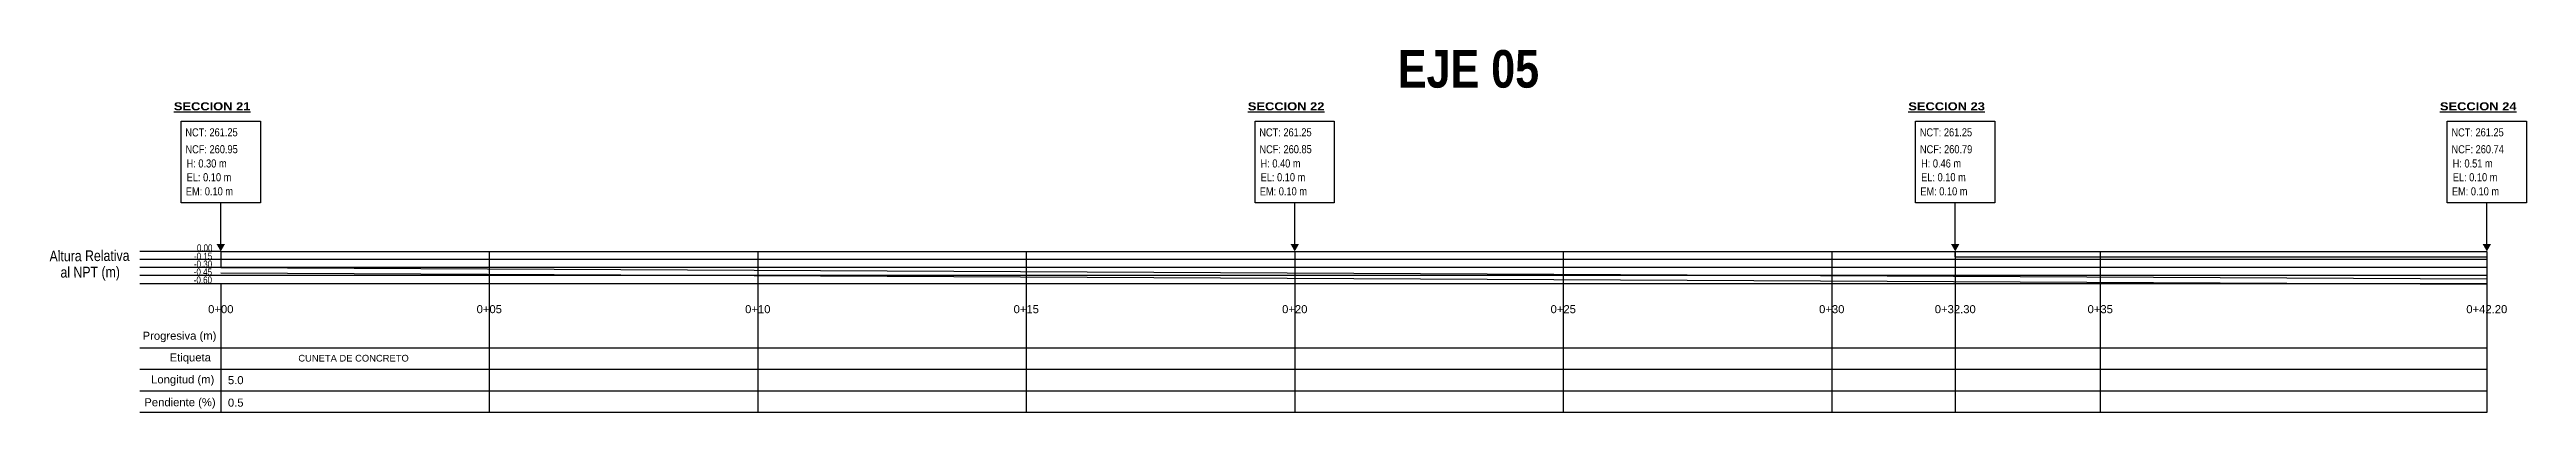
# Model space of a CAD drawing. Header units: millimetres. Extents: x 2085 to 2236, y 1365 to 1444.
# Drawn here: x 2085.16 to 2131.29, y 1398.36 to 1405.13 of the extents above; entities that cross this region are included whole.
import ezdxf
from ezdxf.enums import TextEntityAlignment as Align

# ---------------------------------------------------------------- set-up
doc = ezdxf.new("R2010")
doc.units = ezdxf.units.MM
for name, color, linetype, lineweight in [('A-AREA-IDEN', 7, 'Continuous', 5), ('CUNETAS', 5, 'Continuous', 0), ('TEXTO', 255, 'Continuous', 5)]:
    doc.layers.add(name, color=color, linetype=linetype, lineweight=lineweight)
for name, color, linetype in [('ANNOTATION', 7, 'Continuous'), ('ANNOTATION_TABLE', 254, 'Continuous'), ('GRID_TEXT', 7, 'Continuous')]:
    doc.layers.add(name, color=color, linetype=linetype)
doc.styles.add('Arial', font='arial.ttf', dxfattribs={"height": 2})
doc.styles.add('ARIAL NARROW', font='ARIALN.TTF')
doc.styles.add('MtXpl_Arial_Black', font='')
doc.styles.add('MtXpl_Arial_Narrow', font='ARIALNB.TTF')
doc.styles.add('NP25', font='arial.ttf', dxfattribs={"height": 0.075})
doc.styles.get("Standard").update_dxf_attribs({"font": 'arial.ttf'})
doc.styles.add('Swis721 Cn BT', font='swissc.ttf')
doc.styles.get('MtXpl_Arial_Black').set_extended_font_data('Arial Black')

msp = doc.modelspace()

# ---------------------------------------------------------------- texts
at = {"color": 7, "lineweight": -3, "insert": (2089.796, 1399.437), "char_height": 0.125, "width": 2.42739, "attachment_point": 1, "style": 'Arial'}
msp.add_mtext('CUNETA DE CONCRETO', dxfattribs=at)
at = {"layer": 'A-AREA-IDEN', "insert": (2110.272, 1405.115), "char_height": 0.7, "width": 3.18716, "attachment_point": 1, "style": 'MtXpl_Arial_Narrow'}
msp.add_mtext('EJE 05', dxfattribs=at)
at = {"layer": 'ANNOTATION', "lineweight": -3, "style": 'Swis721 Cn BT'}
for s, height, p in [('NCT: 261.25', 0.15, (2087.692, 1403.581)), ('NCT: 261.25', 0.15, (2107.692, 1403.581)), ('NCT: 261.25', 0.15, (2119.992, 1403.581)), ('NCT: 261.25', 0.15, (2129.892, 1403.581)), ('NCF: 260.95', 0.15, (2087.694, 1403.266)), ('NCF: 260.85', 0.15, (2107.694, 1403.266)), ('NCF: 260.79', 0.15, (2119.995, 1403.266)), ('NCF: 260.74', 0.15, (2129.894, 1403.266)), ('H: 0.30 m', 0.15, (2087.715, 1403.002)), ('EL: 0.10 m   ', 0.15, (2087.717, 1402.745)), ('H: 0.40 m', 0.15, (2107.715, 1403.002)), ('EL: 0.10 m   ', 0.15, (2107.717, 1402.745)), ('H: 0.46 m', 0.15, (2120.016, 1403.002)), ('EL: 0.10 m   ', 0.15, (2120.017, 1402.745)), ('H: 0.51 m', 0.15, (2129.915, 1403.002)), ('EL: 0.10 m   ', 0.15, (2129.917, 1402.745)), ('EM: 0.10 m   ', 0.15, (2087.701, 1402.482)), ('EM: 0.10 m   ', 0.15, (2107.701, 1402.482)), ('EM: 0.10 m   ', 0.15, (2120.001, 1402.482)), ('EM: 0.10 m   ', 0.15, (2129.901, 1402.482)), ('-0.15', 0.13, (2087.854, 1401.274)), (' 0.00', 0.13, (2087.866, 1401.429)), ('-0.45', 0.13, (2087.849, 1400.981)), ('-0.60', 0.13, (2087.849, 1400.831)), ('-0.30', 0.13, (2087.852, 1401.128))]:
    msp.add_text(s, height=height, rotation=0.15, dxfattribs=at).set_placement(p, align=Align.MIDDLE_LEFT)
at = {"layer": 'ANNOTATION_TABLE', "color": 7, "lineweight": -3, "style": 'NP25'}
for s, p in [('Progresiva (m)', (2088.27, 1399.795)), ('Longitud (m)', (2088.231, 1398.981)), ('Etiqueta', (2088.168, 1399.39)), ('5.0', (2088.776, 1398.966)), ('Pendiente (%%%)', (2088.256, 1398.556)), ('0.5', (2088.776, 1398.547))]:
    msp.add_text(s, height=0.15, rotation=0.1, dxfattribs=at).set_placement(p, align=Align.MIDDLE_RIGHT)
at = {"layer": 'GRID_TEXT', "lineweight": -3, "style": 'ARIAL NARROW'}
for s, p in [('Altura Relativa', (2085.908, 1401.123)), ('al NPT (m)', (2085.921, 1400.819))]:
    msp.add_text(s, height=0.2, rotation=0.4, dxfattribs=at).set_placement(p, align=Align.BOTTOM_CENTER)
at = {"layer": 'GRID_TEXT', "color": 7, "lineweight": -3}
for s, p in [('0+00', (2088.352, 1400.363)), ('0+05', (2093.352, 1400.363)), ('0+10', (2098.352, 1400.363)), ('0+15', (2103.352, 1400.363)), ('0+20', (2108.352, 1400.363)), ('0+25', (2113.352, 1400.363)), ('0+30', (2118.352, 1400.363)), ('0+32.30', (2120.652, 1400.363)), ('0+35', (2123.352, 1400.363)), ('0+42.20', (2130.551, 1400.363))]:
    msp.add_text(s, height=0.15, dxfattribs=at).set_placement(p, align=Align.TOP_CENTER)
at = {"layer": 'TEXTO', "color": 18, "lineweight": -3, "true_color": 0x000000, "style": 'MtXpl_Arial_Black'}
for s, p in [('%%USECCION 21', (2087.478, 1403.992)), ('%%USECCION 22', (2107.478, 1403.992)), ('%%USECCION 23', (2119.778, 1403.992)), ('%%USECCION 24', (2129.678, 1403.992))]:
    msp.add_text(s, height=0.15, dxfattribs=at).set_placement(p)

# ---------------------------------------------------------------- hatches: boundary and pattern name
at = {"lineweight": -3}
h = msp.add_hatch(color=256, dxfattribs=at)
h.dxf.hatch_style = 1
h.paths.add_polyline_path([(2088.429, 1401.5), (2088.274, 1401.5), (2088.352, 1401.363)])
h = msp.add_hatch(color=256, dxfattribs=at)
h.dxf.hatch_style = 1
h.paths.add_polyline_path([(2108.429, 1401.5), (2108.274, 1401.5), (2108.352, 1401.363)])
h = msp.add_hatch(color=256, dxfattribs=at)
h.dxf.hatch_style = 1
h.paths.add_polyline_path([(2120.729, 1401.5), (2120.574, 1401.5), (2120.652, 1401.363)])
h = msp.add_hatch(color=256, dxfattribs=at)
h.dxf.hatch_style = 1
h.paths.add_polyline_path([(2130.629, 1401.5), (2130.474, 1401.5), (2130.552, 1401.363)])

# ---------------------------------------------------------------- linework, layer by layer
at = {"color": 9, "lineweight": -3}
for p, q in [((2088.352, 1401.49), (2088.352, 1402.266)), ((2108.352, 1401.49), (2108.352, 1402.266)), ((2120.652, 1401.49), (2120.652, 1402.266)), ((2130.552, 1401.49), (2130.552, 1402.266)), ((2088.352, 1401.363), (2086.845, 1401.363)), ((2093.352, 1401.363), (2093.352, 1400.763)), ((2098.352, 1401.363), (2098.352, 1400.763)), ((2103.352, 1401.363), (2103.352, 1400.763)), ((2108.352, 1401.363), (2108.352, 1400.763)), ((2113.352, 1401.363), (2113.352, 1400.763)), ((2118.352, 1401.363), (2118.352, 1400.763)), ((2120.652, 1401.363), (2120.652, 1400.763)), ((2123.352, 1401.363), (2123.352, 1400.763)), ((2130.552, 1401.363), (2130.552, 1400.763)), ((2130.552, 1401.213), (2086.845, 1401.213)), ((2088.352, 1401.213), (2086.845, 1401.213)), ((2130.552, 1401.063), (2086.845, 1401.063)), ((2088.352, 1401.063), (2086.845, 1401.063)), ((2130.552, 1400.913), (2086.845, 1400.913)), ((2088.352, 1400.913), (2087.093, 1400.913)), ((2130.552, 1400.763), (2086.845, 1400.763)), ((2088.352, 1400.763), (2087.093, 1400.763)), ((2088.352, 1400.763), (2088.352, 1398.363)), ((2093.352, 1400.763), (2093.352, 1398.363)), ((2098.352, 1400.763), (2098.352, 1398.363)), ((2103.352, 1400.763), (2103.352, 1398.363)), ((2108.352, 1400.763), (2108.352, 1398.363)), ((2113.352, 1400.763), (2113.352, 1398.363)), ((2118.352, 1400.763), (2118.352, 1398.363)), ((2120.652, 1400.763), (2120.652, 1398.363)), ((2123.352, 1400.763), (2123.352, 1398.363)), ((2130.551, 1400.763), (2130.551, 1398.363)), ((2130.551, 1399.563), (2086.845, 1399.563)), ((2130.551, 1399.163), (2086.845, 1399.163)), ((2130.551, 1398.763), (2086.845, 1398.763)), ((2130.551, 1398.363), (2086.845, 1398.363))]:
    msp.add_line(p, q, dxfattribs=at)
at = {"color": 6, "lineweight": 30}
for p, q in [((2088.351, 1400.963), (2130.551, 1400.752)), ((2088.352, 1401.063), (2130.552, 1400.852))]:
    msp.add_line(p, q, dxfattribs=at)
at = {"lineweight": -3}
for points in [[(2087.614, 1403.79), (2089.089, 1403.79), (2089.089, 1402.266), (2087.614, 1402.266)], [(2107.614, 1403.79), (2109.089, 1403.79), (2109.089, 1402.266), (2107.614, 1402.266)], [(2119.914, 1403.79), (2121.39, 1403.79), (2121.39, 1402.266), (2119.914, 1402.266)], [(2129.814, 1403.79), (2131.289, 1403.79), (2131.289, 1402.266), (2129.814, 1402.266)]]:
    msp.add_lwpolyline(points, close=True, dxfattribs=at)
at = {"layer": 'CUNETAS', "color": 5, "lineweight": 30}
msp.add_line((2088.352, 1401.363), (2120.652, 1401.363), dxfattribs=at)
at = {"layer": 'CUNETAS', "color": 1, "lineweight": 30}
msp.add_line((2088.352, 1401.363), (2088.352, 1401.063), dxfattribs=at)
at = {"layer": 'CUNETAS', "color": 84, "lineweight": 30}
for p, q in [((2120.652, 1401.363), (2130.552, 1401.363)), ((2120.652, 1401.263), (2120.652, 1401.363)), ((2120.652, 1401.263), (2130.552, 1401.263))]:
    msp.add_line(p, q, dxfattribs=at)
at = {"layer": 'CUNETAS', "color": 1, "lineweight": 30, "flags": 128}
for points in [[(2108.352, 1401.363), (2108.352, 1400.963)], [(2120.652, 1401.363), (2120.652, 1400.902)], [(2130.552, 1401.363), (2130.552, 1400.852)]]:
    msp.add_lwpolyline(points, dxfattribs=at)

msp.set_redraw_order([(e.dxf.handle, doc.entitydb.next_handle()) for e in msp.query("TEXT MTEXT ATTDEF DIMENSION ARC_DIMENSION")])  # texts and dimensions are drawn at this point

doc.saveas('drawing.dxf')
